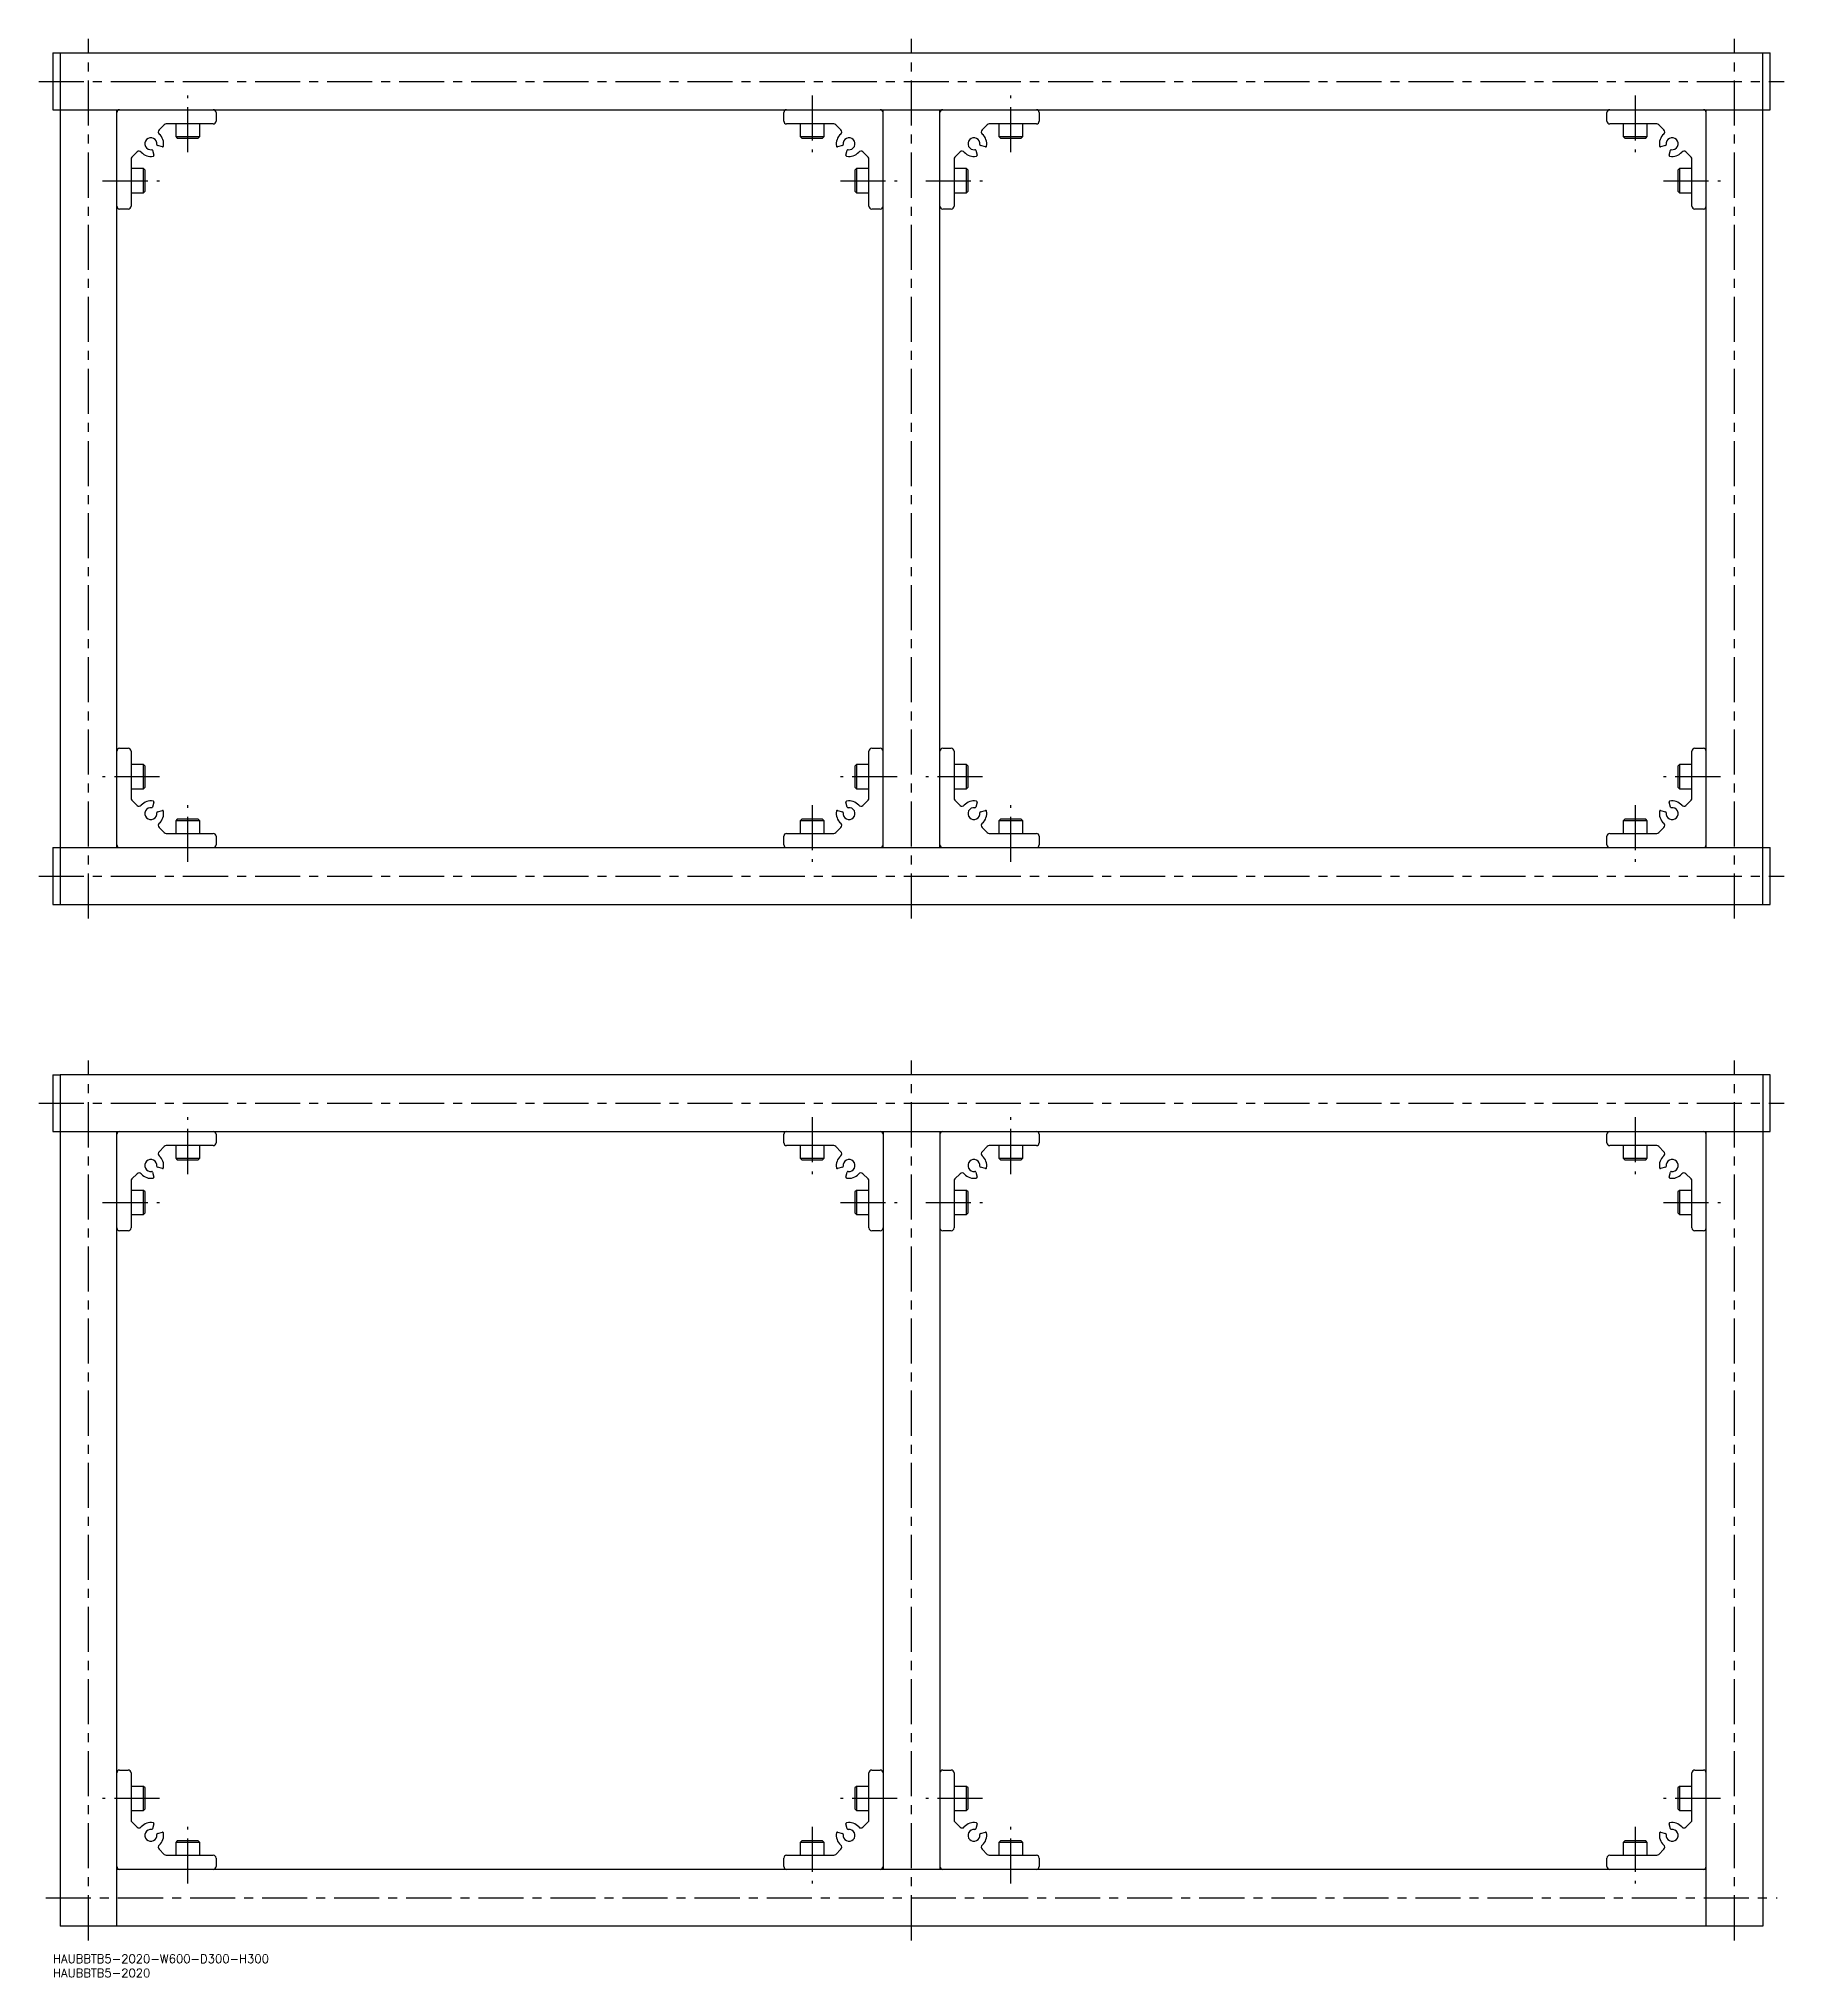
# Model space of a CAD drawing. Extents: x -5 to 1050, y -8 to 675.
# Drawn here: x -5 to 610, y -8 to 675 of the extents above; entities that cross this region are included whole.
import ezdxf

# ---------------------------------------------------------------- set-up
doc = ezdxf.new("R2010")
doc.units = 0
doc.header["$LTSCALE"] = 0.5
doc.linetypes.add('CENTER', pattern=[50.8, 31.75, -6.35, 6.35, -6.35])
for name, color, linetype in [('MSM_CENTER', 1, 'CENTER'), ('MSM_CONTINUOUS', 7, 'CONTINUOUS'), ('MSM_PART_NUMBER', 7, 'CONTINUOUS')]:
    doc.layers.add(name, color=color, linetype=linetype)
doc.styles.get("Standard").update_dxf_attribs({"font": 'txt.shx', "height": 3, "bigfont": 'bigfont.shx'})

# ---------------------------------------------------------------- blocks, each defined once
blk = doc.blocks.new('*U8')
at = {"layer": 'MSM_PART_NUMBER'}
blk.add_text('HAUBBTB5-2020-W600-D300-H300', height=3, dxfattribs=at).set_placement((0, -3))
blk = doc.blocks.new('*U9')
at = {"layer": 'MSM_PART_NUMBER'}
blk.add_text('HAUBBTB5-2020', height=3, dxfattribs=at).set_placement((0, -8))

msp = doc.modelspace()

# ---------------------------------------------------------------- linework, layer by layer
at = {"layer": 'MSM_CENTER'}
for p, q in [((12.5, 365), (12.5, 675)), ((302.5, 365), (302.5, 675)), ((592.5, 365), (592.5, 675)), ((-5, 660), (610, 660)), ((47.5, 635), (47.5, 655)), ((267.5, 655), (267.5, 635)), ((337.5, 635), (337.5, 655)), ((557.5, 655), (557.5, 635)), ((17.5, 625), (37.5, 625)), ((277.5, 625), (297.5, 625)), ((307.5, 625), (327.5, 625)), ((567.5, 625), (587.5, 625)), ((37.5, 415), (17.5, 415)), ((297.5, 415), (277.5, 415)), ((327.5, 415), (307.5, 415)), ((587.5, 415), (567.5, 415)), ((47.5, 385), (47.5, 405)), ((267.5, 405), (267.5, 385)), ((337.5, 385), (337.5, 405)), ((557.5, 405), (557.5, 385)), ((-5, 380), (610, 380)), ((12.5, 5), (12.5, 315)), ((302.5, 5), (302.5, 315)), ((592.5, 5), (592.5, 315)), ((-5, 300), (610, 300)), ((47.5, 275), (47.5, 295)), ((267.5, 295), (267.5, 275)), ((337.5, 275), (337.5, 295)), ((557.5, 295), (557.5, 275)), ((17.5, 265), (37.5, 265)), ((277.5, 265), (297.5, 265)), ((307.5, 265), (327.5, 265)), ((567.5, 265), (587.5, 265)), ((37.5, 55), (17.5, 55)), ((297.5, 55), (277.5, 55)), ((327.5, 55), (307.5, 55)), ((587.5, 55), (567.5, 55)), ((47.5, 25), (47.5, 45)), ((267.5, 45), (267.5, 25)), ((337.5, 25), (337.5, 45)), ((557.5, 45), (557.5, 25)), ((-2.5, 20), (607.5, 20))]:
    msp.add_line(p, q, dxfattribs=at)
at = {"layer": 'MSM_CONTINUOUS'}
for p, q in [((0, 670), (605, 670)), ((0, 670), (0, 650)), ((2.5, 670), (2.5, 370)), ((602.5, 370), (602.5, 670)), ((605, 650), (605, 670)), ((0, 650), (605, 650)), ((22.5, 390), (22.5, 650)), ((57.5, 649), (57.5, 646)), ((257.5, 646), (257.5, 649)), ((292.5, 390), (292.5, 650)), ((312.5, 390), (312.5, 650)), ((347.5, 649), (347.5, 646)), ((547.5, 646), (547.5, 649)), ((582.5, 390), (582.5, 650)), ((39.21, 644.71), (37.38, 642.88)), ((56.5, 645), (39.91, 645)), ((43.25, 645), (43.25, 640.57)), ((51.75, 640.57), (51.75, 645)), ((275.09, 645), (258.5, 645)), ((263.25, 645), (263.25, 640.57)), ((271.75, 640.57), (271.75, 645)), ((277.62, 642.88), (275.79, 644.71)), ((329.21, 644.71), (327.38, 642.88)), ((346.5, 645), (329.91, 645)), ((333.25, 645), (333.25, 640.57)), ((341.75, 640.57), (341.75, 645)), ((565.09, 645), (548.5, 645)), ((553.25, 645), (553.25, 640.57)), ((561.75, 640.57), (561.75, 645)), ((567.62, 642.88), (565.79, 644.71)), ((35.12, 635.7), (35.58, 633.95)), ((38.55, 636.92), (36.8, 637.38)), ((43.25, 640.57), (43.82, 640)), ((43.25, 640.57), (51.75, 640.57)), ((43.82, 640), (51.18, 640)), ((51.18, 640), (51.75, 640.57)), ((263.25, 640.57), (263.82, 640)), ((263.25, 640.57), (271.75, 640.57)), ((263.82, 640), (271.18, 640)), ((271.18, 640), (271.75, 640.57)), ((278.2, 637.38), (276.45, 636.92)), ((279.42, 633.95), (279.88, 635.7)), ((325.12, 635.7), (325.58, 633.95)), ((328.55, 636.92), (326.8, 637.38)), ((333.25, 640.57), (333.82, 640)), ((333.25, 640.57), (341.75, 640.57)), ((333.82, 640), (341.18, 640)), ((341.18, 640), (341.75, 640.57)), ((553.25, 640.57), (553.82, 640)), ((553.25, 640.57), (561.75, 640.57)), ((553.82, 640), (561.18, 640)), ((561.18, 640), (561.75, 640.57)), ((568.2, 637.38), (566.45, 636.92)), ((569.42, 633.95), (569.88, 635.7)), ((27.5, 632.59), (27.5, 616)), ((31.93, 629.25), (27.5, 629.25)), ((29.62, 635.12), (27.79, 633.29)), ((32.5, 628.68), (31.93, 629.25)), ((31.93, 620.75), (31.93, 629.25)), ((32.5, 621.32), (32.5, 628.68)), ((283.07, 629.25), (282.5, 628.68)), ((282.5, 628.68), (282.5, 621.32)), ((287.5, 629.25), (283.07, 629.25)), ((283.07, 629.25), (283.07, 620.75)), ((287.21, 633.29), (285.38, 635.12)), ((287.5, 616), (287.5, 632.59)), ((317.5, 632.59), (317.5, 616)), ((321.93, 629.25), (317.5, 629.25)), ((319.62, 635.12), (317.79, 633.29)), ((322.5, 628.68), (321.93, 629.25)), ((321.93, 620.75), (321.93, 629.25)), ((322.5, 621.32), (322.5, 628.68)), ((573.07, 629.25), (572.5, 628.68)), ((572.5, 628.68), (572.5, 621.32)), ((577.5, 629.25), (573.07, 629.25)), ((573.07, 629.25), (573.07, 620.75)), ((577.21, 633.29), (575.38, 635.12)), ((577.5, 616), (577.5, 632.59)), ((26.5, 615), (23.5, 615)), ((27.5, 620.75), (31.93, 620.75)), ((31.93, 620.75), (32.5, 621.32)), ((282.5, 621.32), (283.07, 620.75)), ((283.07, 620.75), (287.5, 620.75)), ((291.5, 615), (288.5, 615)), ((316.5, 615), (313.5, 615)), ((317.5, 620.75), (321.93, 620.75)), ((321.93, 620.75), (322.5, 621.32)), ((572.5, 621.32), (573.07, 620.75)), ((573.07, 620.75), (577.5, 620.75)), ((581.5, 615), (578.5, 615)), ((23.5, 425), (26.5, 425)), ((27.5, 424), (27.5, 407.41)), ((287.5, 407.41), (287.5, 424)), ((288.5, 425), (291.5, 425)), ((313.5, 425), (316.5, 425)), ((317.5, 424), (317.5, 407.41)), ((577.5, 407.41), (577.5, 424)), ((578.5, 425), (581.5, 425)), ((31.93, 419.25), (27.5, 419.25)), ((32.5, 418.68), (31.93, 419.25)), ((31.93, 410.75), (31.93, 419.25)), ((32.5, 411.32), (32.5, 418.68)), ((283.07, 419.25), (282.5, 418.68)), ((282.5, 418.68), (282.5, 411.32)), ((287.5, 419.25), (283.07, 419.25)), ((283.07, 419.25), (283.07, 410.75)), ((321.93, 419.25), (317.5, 419.25)), ((322.5, 418.68), (321.93, 419.25)), ((321.93, 410.75), (321.93, 419.25)), ((322.5, 411.32), (322.5, 418.68)), ((573.07, 419.25), (572.5, 418.68)), ((572.5, 418.68), (572.5, 411.32)), ((577.5, 419.25), (573.07, 419.25)), ((573.07, 419.25), (573.07, 410.75)), ((27.5, 410.75), (31.93, 410.75)), ((31.93, 410.75), (32.5, 411.32)), ((282.5, 411.32), (283.07, 410.75)), ((283.07, 410.75), (287.5, 410.75)), ((317.5, 410.75), (321.93, 410.75)), ((321.93, 410.75), (322.5, 411.32)), ((572.5, 411.32), (573.07, 410.75)), ((573.07, 410.75), (577.5, 410.75)), ((27.79, 406.71), (29.62, 404.88)), ((35.58, 406.05), (35.12, 404.3)), ((36.8, 402.62), (38.55, 403.08)), ((276.45, 403.08), (278.2, 402.62)), ((279.88, 404.3), (279.42, 406.05)), ((285.38, 404.88), (287.21, 406.71)), ((317.79, 406.71), (319.62, 404.88)), ((325.58, 406.05), (325.12, 404.3)), ((326.8, 402.62), (328.55, 403.08)), ((566.45, 403.08), (568.2, 402.62)), ((569.88, 404.3), (569.42, 406.05)), ((575.38, 404.88), (577.21, 406.71)), ((37.38, 397.12), (39.21, 395.29)), ((43.82, 400), (43.25, 399.43)), ((43.25, 399.43), (43.25, 395)), ((51.75, 399.43), (43.25, 399.43)), ((51.18, 400), (43.82, 400)), ((51.75, 399.43), (51.18, 400)), ((51.75, 395), (51.75, 399.43)), ((263.82, 400), (263.25, 399.43)), ((263.25, 399.43), (263.25, 395)), ((271.75, 399.43), (263.25, 399.43)), ((271.18, 400), (263.82, 400)), ((271.75, 399.43), (271.18, 400)), ((271.75, 395), (271.75, 399.43)), ((275.79, 395.29), (277.62, 397.12)), ((327.38, 397.12), (329.21, 395.29)), ((333.82, 400), (333.25, 399.43)), ((333.25, 399.43), (333.25, 395)), ((341.75, 399.43), (333.25, 399.43)), ((341.18, 400), (333.82, 400)), ((341.75, 399.43), (341.18, 400)), ((341.75, 395), (341.75, 399.43)), ((553.82, 400), (553.25, 399.43)), ((553.25, 399.43), (553.25, 395)), ((561.75, 399.43), (553.25, 399.43)), ((561.18, 400), (553.82, 400)), ((561.75, 399.43), (561.18, 400)), ((561.75, 395), (561.75, 399.43)), ((565.79, 395.29), (567.62, 397.12)), ((0, 390), (605, 390)), ((0, 390), (0, 370)), ((39.91, 395), (56.5, 395)), ((57.5, 394), (57.5, 391)), ((257.5, 391), (257.5, 394)), ((258.5, 395), (275.09, 395)), ((329.91, 395), (346.5, 395)), ((347.5, 394), (347.5, 391)), ((547.5, 391), (547.5, 394)), ((548.5, 395), (565.09, 395)), ((605, 370), (605, 390)), ((0, 370), (605, 370)), ((0, 310), (0, 290)), ((0, 310), (2.5, 310)), ((2.5, 310), (2.5, 290)), ((605, 310), (2.5, 310)), ((602.5, 310), (602.5, 10)), ((605, 290), (605, 310)), ((0, 290), (605, 290)), ((2.5, 290), (2.5, 10)), ((22.5, 10), (22.5, 290)), ((57.5, 289), (57.5, 286)), ((257.5, 286), (257.5, 289)), ((292.5, 290), (292.5, 30)), ((312.5, 290), (312.5, 30)), ((347.5, 289), (347.5, 286)), ((547.5, 286), (547.5, 289)), ((582.5, 10), (582.5, 290)), ((39.21, 284.71), (37.38, 282.88)), ((56.5, 285), (39.91, 285)), ((43.25, 285), (43.25, 280.57)), ((43.25, 280.57), (43.82, 280)), ((43.25, 280.57), (51.75, 280.57)), ((51.18, 280), (51.75, 280.57)), ((51.75, 280.57), (51.75, 285)), ((275.09, 285), (258.5, 285)), ((263.25, 285), (263.25, 280.57)), ((263.25, 280.57), (263.82, 280)), ((263.25, 280.57), (271.75, 280.57)), ((271.18, 280), (271.75, 280.57)), ((271.75, 280.57), (271.75, 285)), ((277.62, 282.88), (275.79, 284.71)), ((329.21, 284.71), (327.38, 282.88)), ((346.5, 285), (329.91, 285)), ((333.25, 285), (333.25, 280.57)), ((333.25, 280.57), (333.82, 280)), ((333.25, 280.57), (341.75, 280.57)), ((341.18, 280), (341.75, 280.57)), ((341.75, 280.57), (341.75, 285)), ((565.09, 285), (548.5, 285)), ((553.25, 285), (553.25, 280.57)), ((553.25, 280.57), (553.82, 280)), ((553.25, 280.57), (561.75, 280.57)), ((561.18, 280), (561.75, 280.57)), ((561.75, 280.57), (561.75, 285)), ((567.62, 282.88), (565.79, 284.71)), ((29.62, 275.12), (27.79, 273.29)), ((35.12, 275.7), (35.58, 273.95)), ((38.55, 276.92), (36.8, 277.38)), ((43.82, 280), (51.18, 280)), ((263.82, 280), (271.18, 280)), ((278.2, 277.38), (276.45, 276.92)), ((279.42, 273.95), (279.88, 275.7)), ((287.21, 273.29), (285.38, 275.12)), ((319.62, 275.12), (317.79, 273.29)), ((325.12, 275.7), (325.58, 273.95)), ((328.55, 276.92), (326.8, 277.38)), ((333.82, 280), (341.18, 280)), ((553.82, 280), (561.18, 280)), ((568.2, 277.38), (566.45, 276.92)), ((569.42, 273.95), (569.88, 275.7)), ((577.21, 273.29), (575.38, 275.12)), ((27.5, 272.59), (27.5, 256)), ((31.93, 269.25), (27.5, 269.25)), ((32.5, 268.68), (31.93, 269.25)), ((31.93, 260.75), (31.93, 269.25)), ((32.5, 261.32), (32.5, 268.68)), ((283.07, 269.25), (282.5, 268.68)), ((282.5, 268.68), (282.5, 261.32)), ((287.5, 269.25), (283.07, 269.25)), ((283.07, 269.25), (283.07, 260.75)), ((287.5, 256), (287.5, 272.59)), ((317.5, 272.59), (317.5, 256)), ((321.93, 269.25), (317.5, 269.25)), ((322.5, 268.68), (321.93, 269.25)), ((321.93, 260.75), (321.93, 269.25)), ((322.5, 261.32), (322.5, 268.68)), ((573.07, 269.25), (572.5, 268.68)), ((572.5, 268.68), (572.5, 261.32)), ((577.5, 269.25), (573.07, 269.25)), ((573.07, 269.25), (573.07, 260.75)), ((577.5, 256), (577.5, 272.59)), ((27.5, 260.75), (31.93, 260.75)), ((31.93, 260.75), (32.5, 261.32)), ((282.5, 261.32), (283.07, 260.75)), ((283.07, 260.75), (287.5, 260.75)), ((317.5, 260.75), (321.93, 260.75)), ((321.93, 260.75), (322.5, 261.32)), ((572.5, 261.32), (573.07, 260.75)), ((573.07, 260.75), (577.5, 260.75)), ((26.5, 255), (23.5, 255)), ((291.5, 255), (288.5, 255)), ((316.5, 255), (313.5, 255)), ((581.5, 255), (578.5, 255)), ((23.5, 65), (26.5, 65)), ((27.5, 64), (27.5, 47.41)), ((287.5, 47.41), (287.5, 64)), ((288.5, 65), (291.5, 65)), ((313.5, 65), (316.5, 65)), ((317.5, 64), (317.5, 47.41)), ((577.5, 47.41), (577.5, 64)), ((578.5, 65), (581.5, 65)), ((31.93, 59.25), (27.5, 59.25)), ((32.5, 58.68), (31.93, 59.25)), ((31.93, 50.75), (31.93, 59.25)), ((32.5, 51.32), (32.5, 58.68)), ((283.07, 59.25), (282.5, 58.68)), ((282.5, 58.68), (282.5, 51.32)), ((287.5, 59.25), (283.07, 59.25)), ((283.07, 59.25), (283.07, 50.75)), ((321.93, 59.25), (317.5, 59.25)), ((322.5, 58.68), (321.93, 59.25)), ((321.93, 50.75), (321.93, 59.25)), ((322.5, 51.32), (322.5, 58.68)), ((573.07, 59.25), (572.5, 58.68)), ((572.5, 58.68), (572.5, 51.32)), ((577.5, 59.25), (573.07, 59.25)), ((573.07, 59.25), (573.07, 50.75)), ((27.5, 50.75), (31.93, 50.75)), ((31.93, 50.75), (32.5, 51.32)), ((282.5, 51.32), (283.07, 50.75)), ((283.07, 50.75), (287.5, 50.75)), ((317.5, 50.75), (321.93, 50.75)), ((321.93, 50.75), (322.5, 51.32)), ((572.5, 51.32), (573.07, 50.75)), ((573.07, 50.75), (577.5, 50.75)), ((27.79, 46.71), (29.62, 44.88)), ((35.58, 46.05), (35.12, 44.3)), ((36.8, 42.62), (38.55, 43.08)), ((276.45, 43.08), (278.2, 42.62)), ((279.88, 44.3), (279.42, 46.05)), ((285.38, 44.88), (287.21, 46.71)), ((317.79, 46.71), (319.62, 44.88)), ((325.58, 46.05), (325.12, 44.3)), ((326.8, 42.62), (328.55, 43.08)), ((566.45, 43.08), (568.2, 42.62)), ((569.88, 44.3), (569.42, 46.05)), ((575.38, 44.88), (577.21, 46.71)), ((37.38, 37.12), (39.21, 35.29)), ((39.91, 35), (56.5, 35)), ((43.82, 40), (43.25, 39.43)), ((43.25, 39.43), (43.25, 35)), ((51.75, 39.43), (43.25, 39.43)), ((51.18, 40), (43.82, 40)), ((51.75, 39.43), (51.18, 40)), ((51.75, 35), (51.75, 39.43)), ((258.5, 35), (275.09, 35)), ((263.82, 40), (263.25, 39.43)), ((263.25, 39.43), (263.25, 35)), ((271.75, 39.43), (263.25, 39.43)), ((271.18, 40), (263.82, 40)), ((271.75, 39.43), (271.18, 40)), ((271.75, 35), (271.75, 39.43)), ((275.79, 35.29), (277.62, 37.12)), ((327.38, 37.12), (329.21, 35.29)), ((329.91, 35), (346.5, 35)), ((333.82, 40), (333.25, 39.43)), ((333.25, 39.43), (333.25, 35)), ((341.75, 39.43), (333.25, 39.43)), ((341.18, 40), (333.82, 40)), ((341.75, 39.43), (341.18, 40)), ((341.75, 35), (341.75, 39.43)), ((548.5, 35), (565.09, 35)), ((553.82, 40), (553.25, 39.43)), ((553.25, 39.43), (553.25, 35)), ((561.75, 39.43), (553.25, 39.43)), ((561.18, 40), (553.82, 40)), ((561.75, 39.43), (561.18, 40)), ((561.75, 35), (561.75, 39.43)), ((565.79, 35.29), (567.62, 37.12)), ((582.5, 30), (22.5, 30)), ((57.5, 34), (57.5, 31)), ((257.5, 31), (257.5, 34)), ((347.5, 34), (347.5, 31)), ((547.5, 31), (547.5, 34)), ((602.5, 10), (2.5, 10))]:
    msp.add_line(p, q, dxfattribs=at)
for centre, radius, start, end in [((23.5, 649), 1, 90, 180), ((56.5, 649), 1, 0, 90), ((258.5, 649), 1, 90, 180), ((291.5, 649), 1, 0, 90), ((313.5, 649), 1, 90, 180), ((346.5, 649), 1, 0, 90), ((548.5, 649), 1, 90, 180), ((581.5, 649), 1, 0, 90), ((38.09, 642.17), 1, 135, 229.31913), ((39.91, 644), 1, 90, 135), ((56.5, 646), 1, 270, 0), ((258.5, 646), 1, 180, 270), ((275.09, 644), 1, 45, 90), ((276.91, 642.17), 1, 310.68088, 45), ((328.09, 642.17), 1, 135, 229.31913), ((329.91, 644), 1, 90, 135), ((346.5, 646), 1, 270, 0), ((548.5, 646), 1, 180, 270), ((565.09, 644), 1, 45, 90), ((566.91, 642.17), 1, 310.68088, 45), ((30.33, 634.41), 1, 40.68088, 135), ((34.5, 638), 2.1, 352.18075, 277.81924), ((34.83, 635.62), 0.3, 15, 97.81924), ((36.88, 637.67), 0.3, 172.18076, 255), ((34.5, 638), 4.5, 349.09604, 49.31912), ((38.62, 637.21), 0.3, 255, 349.09606), ((280.5, 638), 4.5, 130.68088, 190.90396), ((276.38, 637.21), 0.3, 190.90396, 285), ((278.12, 637.67), 0.3, 285, 7.81924), ((280.5, 638), 2.1, 262.18075, 187.81924), ((280.17, 635.62), 0.3, 82.18076, 165), ((284.67, 634.41), 1, 45, 139.31913), ((320.33, 634.41), 1, 40.68088, 135), ((324.5, 638), 2.1, 352.18075, 277.81924), ((324.83, 635.62), 0.3, 15, 97.81924), ((326.88, 637.67), 0.3, 172.18076, 255), ((324.5, 638), 4.5, 349.09604, 49.31912), ((328.62, 637.21), 0.3, 255, 349.09606), ((570.5, 638), 4.5, 130.68088, 190.90396), ((566.38, 637.21), 0.3, 190.90396, 285), ((568.12, 637.67), 0.3, 285, 7.81924), ((570.5, 638), 2.1, 262.18075, 187.81924), ((570.17, 635.62), 0.3, 82.18076, 165), ((574.67, 634.41), 1, 45, 139.31913), ((28.5, 632.59), 1, 135, 180), ((34.5, 638), 4.5, 220.68088, 280.90396), ((35.29, 633.88), 0.3, 280.90396, 15), ((279.71, 633.88), 0.3, 165, 259.09606), ((280.5, 638), 4.5, 259.09604, 319.31912), ((286.5, 632.59), 1, 0, 45), ((318.5, 632.59), 1, 135, 180), ((324.5, 638), 4.5, 220.68088, 280.90396), ((325.29, 633.88), 0.3, 280.90396, 15), ((569.71, 633.88), 0.3, 165, 259.09606), ((570.5, 638), 4.5, 259.09604, 319.31912), ((576.5, 632.59), 1, 0, 45), ((23.5, 616), 1, 180, 270), ((26.5, 616), 1, 270, 0), ((288.5, 616), 1, 180, 270), ((291.5, 616), 1, 270, 0), ((313.5, 616), 1, 180, 270), ((316.5, 616), 1, 270, 0), ((578.5, 616), 1, 180, 270), ((581.5, 616), 1, 270, 0), ((23.5, 424), 1, 90, 180), ((26.5, 424), 1, 0, 90), ((288.5, 424), 1, 90, 180), ((291.5, 424), 1, 0, 90), ((313.5, 424), 1, 90, 180), ((316.5, 424), 1, 0, 90), ((578.5, 424), 1, 90, 180), ((581.5, 424), 1, 0, 90), ((28.5, 407.41), 1, 180, 225), ((30.33, 405.59), 1, 225, 319.31913), ((34.5, 402), 4.5, 79.09604, 139.31912), ((34.5, 402), 2.1, 82.18075, 7.81924), ((34.83, 404.38), 0.3, 262.18076, 345), ((35.29, 406.12), 0.3, 345, 79.09606), ((38.62, 402.79), 0.3, 10.90396, 105), ((276.38, 402.79), 0.3, 75, 169.09606), ((280.5, 402), 2.1, 172.18075, 97.81924), ((279.71, 406.12), 0.3, 100.90396, 195), ((280.5, 402), 4.5, 40.68088, 100.90396), ((280.17, 404.38), 0.3, 195, 277.81924), ((284.67, 405.59), 1, 220.68088, 315), ((286.5, 407.41), 1, 315, 0), ((318.5, 407.41), 1, 180, 225), ((320.33, 405.59), 1, 225, 319.31913), ((324.5, 402), 4.5, 79.09604, 139.31912), ((324.5, 402), 2.1, 82.18075, 7.81924), ((324.83, 404.38), 0.3, 262.18076, 345), ((325.29, 406.12), 0.3, 345, 79.09606), ((328.62, 402.79), 0.3, 10.90396, 105), ((566.38, 402.79), 0.3, 75, 169.09606), ((570.5, 402), 2.1, 172.18075, 97.81924), ((569.71, 406.12), 0.3, 100.90396, 195), ((570.5, 402), 4.5, 40.68088, 100.90396), ((570.17, 404.38), 0.3, 195, 277.81924), ((574.67, 405.59), 1, 220.68088, 315), ((576.5, 407.41), 1, 315, 0), ((36.88, 402.33), 0.3, 105, 187.81924), ((38.09, 397.83), 1, 130.68088, 225), ((34.5, 402), 4.5, 310.68088, 10.90396), ((280.5, 402), 4.5, 169.09604, 229.31912), ((276.91, 397.83), 1, 315, 49.31913), ((278.12, 402.33), 0.3, 352.18076, 75), ((326.88, 402.33), 0.3, 105, 187.81924), ((328.09, 397.83), 1, 130.68088, 225), ((324.5, 402), 4.5, 310.68088, 10.90396), ((570.5, 402), 4.5, 169.09604, 229.31912), ((566.91, 397.83), 1, 315, 49.31913), ((568.12, 402.33), 0.3, 352.18076, 75), ((23.5, 391), 1, 180, 270), ((39.91, 396), 1, 225, 270), ((56.5, 394), 1, 0, 90), ((56.5, 391), 1, 270, 0), ((258.5, 394), 1, 90, 180), ((258.5, 391), 1, 180, 270), ((275.09, 396), 1, 270, 315), ((291.5, 391), 1, 270, 0), ((313.5, 391), 1, 180, 270), ((329.91, 396), 1, 225, 270), ((346.5, 394), 1, 0, 90), ((346.5, 391), 1, 270, 0), ((548.5, 394), 1, 90, 180), ((548.5, 391), 1, 180, 270), ((565.09, 396), 1, 270, 315), ((581.5, 391), 1, 270, 0), ((23.5, 289), 1, 90, 180), ((56.5, 289), 1, 0, 90), ((258.5, 289), 1, 90, 180), ((291.5, 289), 1, 0, 90), ((313.5, 289), 1, 90, 180), ((346.5, 289), 1, 0, 90), ((548.5, 289), 1, 90, 180), ((581.5, 289), 1, 0, 90), ((34.5, 278), 2.1, 352.18075, 277.81924), ((38.09, 282.17), 1, 135, 229.31913), ((34.5, 278), 4.5, 349.09604, 49.31912), ((39.91, 284), 1, 90, 135), ((56.5, 286), 1, 270, 0), ((258.5, 286), 1, 180, 270), ((275.09, 284), 1, 45, 90), ((280.5, 278), 4.5, 130.68088, 190.90396), ((276.91, 282.17), 1, 310.68088, 45), ((280.5, 278), 2.1, 262.18075, 187.81924), ((324.5, 278), 2.1, 352.18075, 277.81924), ((328.09, 282.17), 1, 135, 229.31913), ((324.5, 278), 4.5, 349.09604, 49.31912), ((329.91, 284), 1, 90, 135), ((346.5, 286), 1, 270, 0), ((548.5, 286), 1, 180, 270), ((565.09, 284), 1, 45, 90), ((570.5, 278), 4.5, 130.68088, 190.90396), ((566.91, 282.17), 1, 310.68088, 45), ((570.5, 278), 2.1, 262.18075, 187.81924), ((28.5, 272.59), 1, 135, 180), ((30.33, 274.41), 1, 40.68088, 135), ((34.5, 278), 4.5, 220.68088, 280.90396), ((34.83, 275.62), 0.3, 15, 97.81924), ((35.29, 273.88), 0.3, 280.90396, 15), ((36.88, 277.67), 0.3, 172.18076, 255), ((38.62, 277.21), 0.3, 255, 349.09606), ((276.38, 277.21), 0.3, 190.90396, 285), ((278.12, 277.67), 0.3, 285, 7.81924), ((279.71, 273.88), 0.3, 165, 259.09606), ((280.5, 278), 4.5, 259.09604, 319.31912), ((280.17, 275.62), 0.3, 82.18076, 165), ((284.67, 274.41), 1, 45, 139.31913), ((286.5, 272.59), 1, 0, 45), ((318.5, 272.59), 1, 135, 180), ((320.33, 274.41), 1, 40.68088, 135), ((324.5, 278), 4.5, 220.68088, 280.90396), ((324.83, 275.62), 0.3, 15, 97.81924), ((325.29, 273.88), 0.3, 280.90396, 15), ((326.88, 277.67), 0.3, 172.18076, 255), ((328.62, 277.21), 0.3, 255, 349.09606), ((566.38, 277.21), 0.3, 190.90396, 285), ((568.12, 277.67), 0.3, 285, 7.81924), ((569.71, 273.88), 0.3, 165, 259.09606), ((570.5, 278), 4.5, 259.09604, 319.31912), ((570.17, 275.62), 0.3, 82.18076, 165), ((574.67, 274.41), 1, 45, 139.31913), ((576.5, 272.59), 1, 0, 45), ((23.5, 256), 1, 180, 270), ((26.5, 256), 1, 270, 0), ((288.5, 256), 1, 180, 270), ((291.5, 256), 1, 270, 0), ((313.5, 256), 1, 180, 270), ((316.5, 256), 1, 270, 0), ((578.5, 256), 1, 180, 270), ((581.5, 256), 1, 270, 0), ((23.5, 64), 1, 90, 180), ((26.5, 64), 1, 0, 90), ((288.5, 64), 1, 90, 180), ((291.5, 64), 1, 0, 90), ((313.5, 64), 1, 90, 180), ((316.5, 64), 1, 0, 90), ((578.5, 64), 1, 90, 180), ((581.5, 64), 1, 0, 90), ((28.5, 47.41), 1, 180, 225), ((30.33, 45.59), 1, 225, 319.31913), ((34.5, 42), 4.5, 79.09604, 139.31912), ((34.5, 42), 2.1, 82.18075, 7.81924), ((34.83, 44.38), 0.3, 262.18076, 345), ((35.29, 46.12), 0.3, 345, 79.09606), ((36.88, 42.33), 0.3, 105, 187.81924), ((34.5, 42), 4.5, 310.68088, 10.90396), ((38.62, 42.79), 0.3, 10.90396, 105), ((280.5, 42), 4.5, 169.09604, 229.31912), ((276.38, 42.79), 0.3, 75, 169.09606), ((278.12, 42.33), 0.3, 352.18076, 75), ((280.5, 42), 2.1, 172.18075, 97.81924), ((279.71, 46.12), 0.3, 100.90396, 195), ((280.5, 42), 4.5, 40.68088, 100.90396), ((280.17, 44.38), 0.3, 195, 277.81924), ((284.67, 45.59), 1, 220.68088, 315), ((286.5, 47.41), 1, 315, 0), ((318.5, 47.41), 1, 180, 225), ((320.33, 45.59), 1, 225, 319.31913), ((324.5, 42), 4.5, 79.09604, 139.31912), ((324.5, 42), 2.1, 82.18075, 7.81924), ((324.83, 44.38), 0.3, 262.18076, 345), ((325.29, 46.12), 0.3, 345, 79.09606), ((326.88, 42.33), 0.3, 105, 187.81924), ((324.5, 42), 4.5, 310.68088, 10.90396), ((328.62, 42.79), 0.3, 10.90396, 105), ((570.5, 42), 4.5, 169.09604, 229.31912), ((566.38, 42.79), 0.3, 75, 169.09606), ((568.12, 42.33), 0.3, 352.18076, 75), ((570.5, 42), 2.1, 172.18075, 97.81924), ((569.71, 46.12), 0.3, 100.90396, 195), ((570.5, 42), 4.5, 40.68088, 100.90396), ((570.17, 44.38), 0.3, 195, 277.81924), ((574.67, 45.59), 1, 220.68088, 315), ((576.5, 47.41), 1, 315, 0), ((38.09, 37.83), 1, 130.68088, 225), ((39.91, 36), 1, 225, 270), ((56.5, 34), 1, 0, 90), ((258.5, 34), 1, 90, 180), ((275.09, 36), 1, 270, 315), ((276.91, 37.83), 1, 315, 49.31913), ((328.09, 37.83), 1, 130.68088, 225), ((329.91, 36), 1, 225, 270), ((346.5, 34), 1, 0, 90), ((548.5, 34), 1, 90, 180), ((565.09, 36), 1, 270, 315), ((566.91, 37.83), 1, 315, 49.31913), ((23.5, 31), 1, 180, 270), ((56.5, 31), 1, 270, 0), ((258.5, 31), 1, 180, 270), ((291.5, 31), 1, 270, 0), ((313.5, 31), 1, 180, 270), ((346.5, 31), 1, 270, 0), ((548.5, 31), 1, 180, 270), ((581.5, 31), 1, 270, 0)]:
    msp.add_arc(centre, radius, start, end, dxfattribs=at)

# ---------------------------------------------------------------- block references
for name in ['*U8', '*U9']:
    msp.add_blockref(name, (0, 0), dxfattribs=at)

doc.saveas('drawing.dxf')
